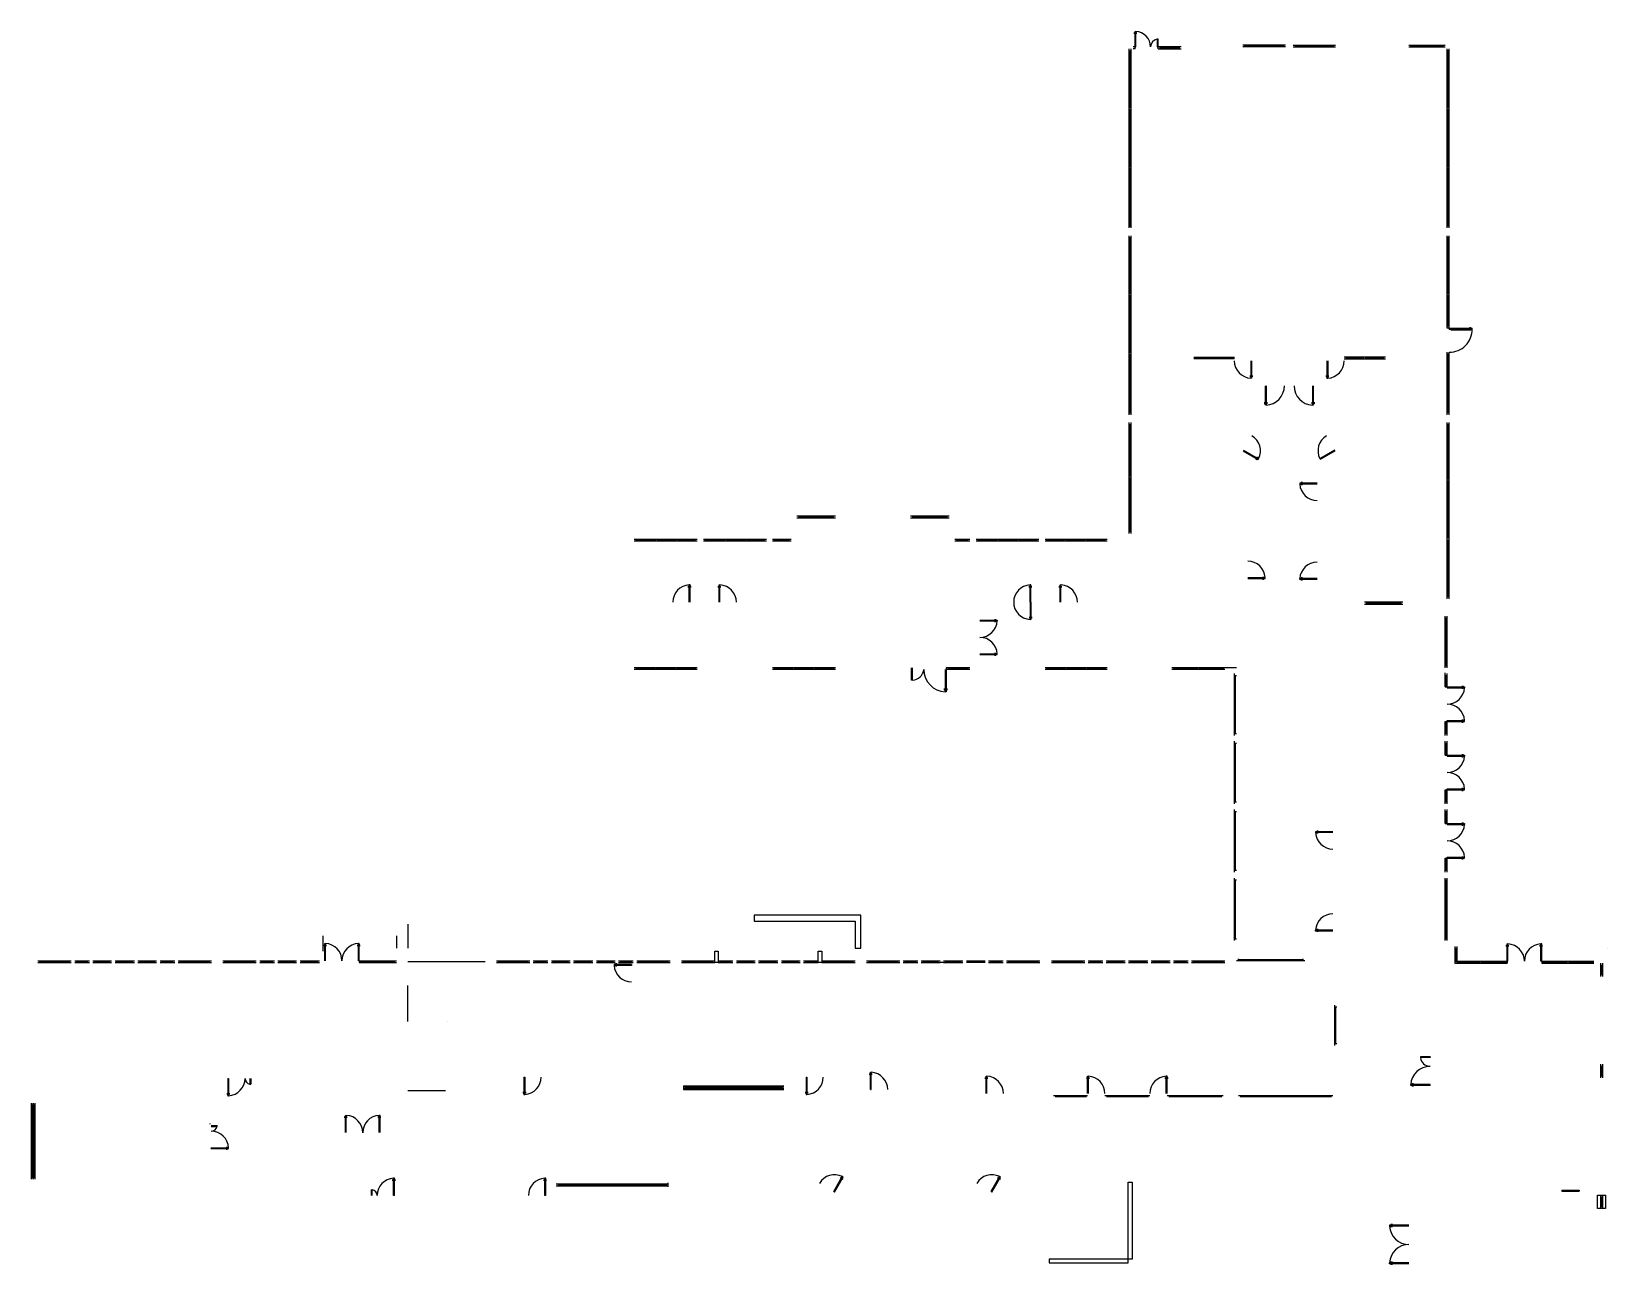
# Model space of a CAD drawing. Header units: millimetres. Extents: x 17501 to 162767, y 66837 to 324015.
# Drawn here: x 55418 to 137203, y 212599 to 276617 of the extents above; entities that cross this region are included whole.
import ezdxf
from ezdxf.lldxf.tags import DXFTag

# ---------------------------------------------------------------- set-up
doc = ezdxf.new("R2010")
doc.units = ezdxf.units.MM
doc.linetypes.add('CONTINUA', pattern=[0])
for name, color, linetype in [('AreaInformatica', 7, 'Continuous'), ('MURI', 7, 'Continuous'), ('serramenti', 4, 'Continuous'), ('Serramenti-Interni', 4, 'Continuous')]:
    doc.layers.add(name, color=color, linetype=linetype)
tags = doc.linetypes.add('NASCOSTA2', pattern=[0.1875, 0.125, -0.0625]).pattern_tags.tags
tags[6:7] = [DXFTag(74, 4), DXFTag(75, 0), DXFTag(340, '0'), DXFTag(46, 0.0), DXFTag(50, 0.0), DXFTag(44, 0.0), DXFTag(45, 0.0)]
tags[4:5] = [DXFTag(74, 4), DXFTag(75, 0), DXFTag(340, '0'), DXFTag(46, 0.0), DXFTag(50, 0.0), DXFTag(44, 0.0), DXFTag(45, 0.0)]

# ---------------------------------------------------------------- blocks, each defined once
blk = doc.blocks.new('porta 150-flat-1')
at = {"layer": 'serramenti', "linetype": 'Continuous', "transparency": 33554687}
blk.add_line((-498, 0), (-498, -50), dxfattribs=at)
at = {"layer": 'serramenti', "transparency": 33554687}
for p, q in [((0, 0), (-498, 0)), ((0, 0), (0, -50)), ((0, -50), (-498, -50)), ((-1000, -1498), (-1000, -1448)), ((0, -1448), (-1000, -1448)), ((0, -1498), (-1000, -1498)), ((-927, -1448), (-927, -1412)), ((-851, -1412), (-927, -1412)), ((-927, -1534), (-927, -1498)), ((-851, -1534), (-927, -1534)), ((0, -1498), (0, -1448))]:
    blk.add_line(p, q, dxfattribs=at)
blk.add_arc((1, -1501), 1002, 90.05524, 177.00716, dxfattribs=at)
at = {"layer": 'serramenti', "linetype": 'Continuous', "transparency": 33554687}
blk.add_arc((0, 0), 498, 185.75952, 269.98626, dxfattribs=at)
blk = doc.blocks.new('porta 90-flat-17')
at = {"layer": 'Serramenti-Interni', "transparency": 33554687}
for p, q in [((0, 0), (-900, 0)), ((-900, 0), (-900, -45)), ((-765, 33), (-834, 33)), ((-834, 33), (-834, 0)), ((0, 0), (0, -45)), ((0, -45), (-900, -45)), ((-834, -45), (-834, -77)), ((-765, -77), (-834, -77))]:
    blk.add_line(p, q, dxfattribs=at)
blk.add_arc((1, 2), 902, 182.99284, 269.94476, dxfattribs=at)

msp = doc.modelspace()

# ---------------------------------------------------------------- hatches: boundary and pattern name
at = {"layer": 'Serramenti-Interni', "transparency": 33554687}
h = msp.add_hatch(color=256, dxfattribs=at)
h.paths.add_polyline_path([(135708, 216410), (135708, 216430), (135668, 216430), (135668, 216410)])
h.paths.add_polyline_path([(135708, 216435), (135708, 216455), (135668, 216455), (135668, 216435)])

# ---------------------------------------------------------------- linework, layer by layer
at = {"layer": 'AreaInformatica'}
for p, q in [((137203, 229028, 3750), (137203, 229028, 3500)), ((74953, 228328), (74953, 228328, 2000)), ((74953, 225223, 2000), (74953, 227090, 2000)), ((74953, 225223), (74953, 225223, 2000)), ((77003, 225223), (77003, 225223, 1992)), ((89253, 221879), (89253, 221679)), ((76903, 221623, -166), (74953, 221623, -166)), ((76903, 221623), (76903, 221623, 4000)), ((88453, 216632), (88453, 216832))]:
    msp.add_line(p, q, dxfattribs=at)
at = {"layer": 'AreaInformatica', "extrusion": (1, 0, 0)}
msp.add_line((74953, 228328, 2000), (78953, 228328, 2000), dxfattribs=at)
at = {"layer": 'MURI'}
for p, q in [((117953, 243586), (117353, 243586)), ((74953, 230272), (74953, 229028)), ((70531, 229672), (70531, 228872)), ((74353, 229672), (74353, 229028)), ((102751, 228274), (102575, 228274))]:
    msp.add_line(p, q, dxfattribs=at)
for points in [[(92918, 230428), (98153, 230428), (98153, 229028), (98453, 229028), (98453, 230728), (92918, 230728)], [(91059, 228872), (91059, 228272), (90883, 228272), (90883, 228872)], [(96423, 228872), (96423, 228272), (96247, 228272), (96247, 228872)], [(112533, 212883), (112333, 212883), (112333, 216882), (112533, 216882), (112533, 212883)], [(112333, 212883), (108233, 212883), (108233, 212683), (112333, 212683), (112333, 212883)]]:
    msp.add_lwpolyline(points, close=True, dxfattribs=at)
msp.add_lwpolyline([(137093, 216204), (137093, 215504), (136693, 215504), (136693, 216204), (137093, 216204)], dxfattribs=at)
at = {"layer": 'serramenti', "transparency": 33554687}
for p, q in [((112659, 276498), (112659, 276559)), ((112659, 276559), (112688, 276559)), ((112687, 275816), (112688, 276617)), ((112688, 276617), (112728, 276617)), ((112727, 275816), (112728, 276617)), ((112728, 276559), (112757, 276559)), ((112757, 276498), (112757, 276559)), ((112687, 275816), (112727, 275816)), ((128987, 261166), (128987, 261216)), ((128987, 261216), (130187, 261216)), ((128987, 261166), (130187, 261166)), ((129070, 261130), (129070, 261166)), ((129070, 261130), (130115, 261130)), ((130038, 261252), (130115, 261252)), ((130115, 261216), (130115, 261252)), ((130115, 261130), (130115, 261166)), ((130187, 261166), (130187, 261216)), ((104635, 246059), (105533, 246058)), ((104635, 246014), (105533, 246014)), ((105399, 246091), (105468, 246091)), ((105399, 245981), (105468, 245981)), ((105468, 246091), (105468, 246059)), ((105468, 246014), (105468, 245981)), ((105533, 246058), (105533, 246014)), ((104635, 244308), (105533, 244309)), ((104635, 244264), (105533, 244264)), ((105399, 244341), (105468, 244341)), ((105399, 244231), (105468, 244231)), ((105468, 244309), (105468, 244341)), ((105468, 244231), (105468, 244264)), ((105533, 244264), (105533, 244309)), ((102828, 243486), (102828, 242329)), ((102885, 243486), (102885, 242329)), ((102786, 242502), (102786, 242414)), ((102828, 242414), (102786, 242414)), ((102885, 242329), (102828, 242329)), ((102927, 242414), (102885, 242414)), ((102927, 242502), (102927, 242414)), ((128887, 242591), (128887, 242546)), ((128887, 242591), (129785, 242591)), ((128887, 242546), (129785, 242546)), ((129651, 242623), (129720, 242623)), ((129651, 242514), (129720, 242514)), ((129720, 242623), (129720, 242591)), ((129720, 242546), (129720, 242514)), ((129785, 242591), (129785, 242546)), ((128887, 240796), (128887, 240841)), ((128887, 240841), (129785, 240841)), ((128887, 240796), (129785, 240796)), ((129651, 240873), (129720, 240873)), ((129651, 240764), (129720, 240764)), ((129720, 240841), (129720, 240873)), ((129720, 240764), (129720, 240796)), ((129785, 240796), (129785, 240841)), ((128887, 239041), (128887, 238996)), ((128887, 239041), (129785, 239041)), ((128887, 238996), (129785, 238996)), ((129651, 239073), (129720, 239073)), ((129651, 238964), (129720, 238964)), ((129720, 239073), (129720, 239041)), ((129720, 238996), (129720, 238964)), ((129785, 239041), (129785, 238996)), ((128887, 237246), (128887, 237291)), ((128887, 237291), (129785, 237291)), ((128887, 237246), (129785, 237246)), ((129651, 237323), (129720, 237323)), ((129651, 237214), (129720, 237214)), ((129720, 237291), (129720, 237323)), ((129720, 237214), (129720, 237246)), ((129785, 237246), (129785, 237291)), ((128887, 235491), (128887, 235446)), ((128887, 235491), (129785, 235491)), ((128887, 235446), (129785, 235446)), ((129651, 235523), (129720, 235523)), ((129651, 235414), (129720, 235414)), ((129720, 235523), (129720, 235491)), ((129720, 235446), (129720, 235414)), ((129785, 235491), (129785, 235446)), ((128887, 233696), (128887, 233741)), ((128887, 233741), (129785, 233741)), ((128887, 233696), (129785, 233696)), ((129651, 233773), (129720, 233773)), ((129651, 233664), (129720, 233664)), ((129720, 233741), (129720, 233773)), ((129720, 233664), (129720, 233696)), ((129785, 233696), (129785, 233741)), ((70599, 229135), (70599, 229204)), ((70599, 229204), (70631, 229204)), ((70631, 228372), (70631, 229270)), ((70631, 229270), (70676, 229269)), ((70676, 228372), (70676, 229269)), ((70676, 229204), (70708, 229204)), ((70708, 229135), (70708, 229204)), ((72349, 229135), (72349, 229204)), ((72381, 229204), (72349, 229204)), ((72426, 229270), (72381, 229269)), ((72381, 228372), (72381, 229269)), ((72426, 228372), (72426, 229270)), ((72458, 229204), (72426, 229204)), ((72459, 229135), (72458, 229204)), ((131993, 228349), (131993, 228249)), ((131993, 228349), (132037, 228349)), ((133788, 228349), (133743, 228349))]:
    msp.add_line(p, q, dxfattribs=at)
at = {"layer": 'serramenti', "linetype": 'Continuous', "transparency": 33554687}
for p, q in [((112387, 266416), (112387, 275716)), ((112387, 275616), (112487, 275616)), ((112437, 272666), (112437, 275616)), ((112487, 266416), (112487, 275716)), ((112687, 275816), (112587, 275816)), ((112687, 275716), (112587, 275716)), ((112687, 275716), (112687, 275816)), ((115087, 275816), (113887, 275816)), ((113887, 275716), (113887, 275816)), ((113887, 275716), (115087, 275716)), ((113987, 275716), (113987, 275816)), ((113987, 275766), (114987, 275766)), ((114987, 275716), (114987, 275816)), ((120487, 275916), (118287, 275916)), ((120487, 275816), (118287, 275816)), ((118387, 275816), (118387, 275916)), ((120387, 275866), (118387, 275866)), ((120387, 275916), (120387, 275816)), ((120887, 275916), (123087, 275916)), ((120887, 275816), (123087, 275816)), ((120987, 275916), (120987, 275816)), ((120987, 275866), (122987, 275866)), ((122987, 275816), (122987, 275916)), ((126887, 275916), (128787, 275916)), ((126887, 275816), (128787, 275816)), ((126987, 275916), (126987, 275816)), ((126987, 275866), (128687, 275866)), ((128687, 275816), (128687, 275916)), ((128887, 266416), (128887, 275716)), ((128987, 275616), (128887, 275616)), ((128937, 272666), (128937, 275616)), ((128987, 266416), (128987, 275716)), ((112387, 272666), (112487, 272666)), ((112387, 272566), (112487, 272566)), ((112437, 269616), (112437, 272566)), ((128987, 272666), (128887, 272666)), ((128987, 272566), (128887, 272566)), ((128937, 269616), (128937, 272566)), ((112387, 269616), (112487, 269616)), ((112387, 269516), (112487, 269516)), ((112437, 266516), (112437, 269516)), ((128987, 269616), (128887, 269616)), ((128987, 269516), (128887, 269516)), ((128937, 266516), (128937, 269516)), ((112387, 266516), (112487, 266516)), ((112387, 256716), (112387, 266016)), ((112387, 265916), (112487, 265916)), ((112437, 263016), (112437, 265916)), ((112487, 256716), (112487, 266016)), ((128987, 266516), (128887, 266516)), ((128887, 261216), (128887, 266016)), ((128987, 265916), (128887, 265916)), ((128937, 263016), (128937, 265916)), ((128987, 261166), (128987, 266016)), ((112387, 263016), (112487, 263016)), ((112387, 262916), (112487, 262916)), ((112437, 259966), (112437, 262916)), ((128987, 263016), (128887, 263016)), ((128987, 262916), (128887, 262916)), ((128937, 261316), (128937, 262916)), ((128987, 261316), (128887, 261316)), ((128987, 261216), (128887, 261216)), ((112387, 259966), (112487, 259966)), ((112387, 259866), (112487, 259866)), ((112437, 256816), (112437, 259866)), ((115737, 259716), (117837, 259716)), ((117837, 259616), (115737, 259616)), ((115837, 259716), (115837, 259616)), ((116737, 259666), (115837, 259666)), ((116737, 259616), (116737, 259716)), ((116837, 259616), (116837, 259716)), ((117737, 259666), (116837, 259666)), ((117737, 259616), (117737, 259716)), ((117837, 259616), (117837, 259716)), ((123537, 259616), (125687, 259616)), ((123637, 259616), (123637, 259716)), ((123637, 259666), (124537, 259666)), ((124537, 259616), (124537, 259716)), ((124637, 259616), (124637, 259716)), ((124637, 259666), (125587, 259666)), ((125587, 259716), (125587, 259616)), ((128887, 256716), (128887, 259966)), ((128987, 259866), (128887, 259866)), ((128937, 256816), (128937, 259866)), ((128987, 256716), (128987, 259966)), ((112387, 256816), (112487, 256816)), ((128987, 256816), (128887, 256816)), ((112387, 250550), (112387, 256316)), ((112387, 256216), (112487, 256216)), ((112437, 253543), (112437, 256216)), ((112487, 250550), (112487, 256316)), ((128887, 247166), (128887, 256316)), ((128987, 256216), (128887, 256216)), ((128937, 253366), (128937, 256216)), ((128987, 247166), (128987, 256316)), ((112387, 253543), (112487, 253543)), ((112387, 253443), (112487, 253443)), ((112437, 250650), (112437, 253443)), ((128987, 253366), (128887, 253366)), ((128987, 253266), (128887, 253266)), ((128937, 250316), (128937, 253266)), ((97135, 251450), (95135, 251450)), ((97135, 251350), (95135, 251350)), ((95235, 251450), (95235, 251350)), ((97035, 251400), (95235, 251400)), ((97035, 251350), (97035, 251450)), ((103035, 251450), (101035, 251450)), ((103035, 251350), (101035, 251350)), ((101135, 251450), (101135, 251350)), ((102935, 251400), (101135, 251400)), ((102935, 251350), (102935, 251450)), ((112387, 250650), (112487, 250650)), ((89965, 250250), (86695, 250250)), ((89965, 250150), (86695, 250150)), ((86795, 250150), (86795, 250250)), ((87797, 250200), (86795, 250200)), ((87797, 250150), (87797, 250250)), ((87897, 250150), (87897, 250250)), ((88873, 250200), (87897, 250200)), ((88873, 250150), (88873, 250250)), ((88973, 250150), (88973, 250250)), ((89865, 250200), (88973, 250200)), ((89865, 250150), (89865, 250250)), ((93555, 250250), (90285, 250250)), ((93555, 250150), (90285, 250150)), ((90385, 250150), (90385, 250250)), ((91387, 250200), (90385, 250200)), ((91387, 250150), (91387, 250250)), ((91487, 250150), (91487, 250250)), ((92463, 250200), (91487, 250200)), ((92463, 250150), (92463, 250250)), ((92563, 250150), (92563, 250250)), ((93455, 250200), (92563, 250200)), ((93455, 250150), (93455, 250250)), ((94835, 250250), (93865, 250250)), ((94835, 250150), (93865, 250150)), ((93965, 250150), (93965, 250250)), ((94735, 250200), (93965, 250200)), ((94735, 250150), (94735, 250250)), ((104113, 250250), (103335, 250250)), ((104113, 250150), (103335, 250150)), ((103435, 250150), (103435, 250250)), ((104013, 250200), (103435, 250200)), ((104013, 250150), (104013, 250250)), ((107693, 250250), (104433, 250250)), ((107693, 250150), (104433, 250150)), ((104533, 250150), (104533, 250250)), ((105534, 250200), (104533, 250200)), ((105534, 250150), (105534, 250250)), ((105634, 250150), (105634, 250250)), ((106611, 250200), (105634, 250200)), ((106611, 250150), (106611, 250250)), ((106711, 250150), (106711, 250250)), ((107603, 250200), (106711, 250200)), ((107603, 250150), (107603, 250250)), ((111243, 250250), (108013, 250250)), ((111243, 250150), (108013, 250150)), ((108113, 250150), (108113, 250250)), ((109003, 250200), (108113, 250200)), ((109003, 250150), (109003, 250250)), ((109103, 250150), (109103, 250250)), ((110079, 250200), (109103, 250200)), ((110079, 250150), (110079, 250250)), ((110179, 250150), (110179, 250250)), ((111143, 250200), (110179, 250200)), ((111143, 250150), (111143, 250250)), ((128937, 247266), (128937, 250216)), ((128987, 247266), (128887, 247266)), ((124587, 246886), (126587, 246886)), ((124687, 246986), (124687, 246886)), ((124687, 246936), (126487, 246936)), ((126487, 246986), (126487, 246886)), ((128787, 243586), (128787, 246266)), ((128887, 243586), (128887, 246266)), ((128787, 246166), (128887, 246166)), ((128837, 243686), (128837, 246166)), ((89965, 243586), (86695, 243586)), ((89965, 243486), (86695, 243486)), ((86795, 243586), (86795, 243486)), ((87722, 243536), (86795, 243536)), ((87722, 243586), (87722, 243486)), ((87822, 243586), (87822, 243486)), ((88799, 243536), (87822, 243536)), ((88799, 243586), (88799, 243486)), ((88899, 243586), (88899, 243486)), ((89865, 243536), (88899, 243536)), ((89865, 243586), (89865, 243486)), ((97135, 243586), (93865, 243586)), ((97135, 243486), (93865, 243486)), ((93965, 243586), (93965, 243486)), ((94892, 243536), (93965, 243536)), ((94892, 243586), (94892, 243486)), ((94992, 243586), (94992, 243486)), ((95969, 243536), (94992, 243536)), ((95969, 243586), (95969, 243486)), ((96069, 243586), (96069, 243486)), ((97035, 243536), (96069, 243536)), ((97035, 243586), (97035, 243486)), ((104113, 243586), (102885, 243586)), ((102885, 243586), (102885, 243486)), ((104113, 243486), (102885, 243486)), ((102985, 243586), (102985, 243486)), ((104013, 243536), (102985, 243536)), ((104013, 243586), (104013, 243486)), ((111243, 243586), (108013, 243586)), ((111243, 243486), (108013, 243486)), ((108113, 243586), (108113, 243486)), ((109040, 243536), (108113, 243536)), ((109040, 243586), (109040, 243486)), ((109140, 243586), (109140, 243486)), ((110116, 243536), (109140, 243536)), ((110116, 243586), (110116, 243486)), ((110216, 243586), (110216, 243486)), ((111143, 243536), (110216, 243536)), ((111143, 243586), (111143, 243486)), ((117353, 243486), (114603, 243486)), ((114703, 243586), (114703, 243486)), ((115930, 243536), (114703, 243536)), ((115930, 243586), (115930, 243486)), ((116030, 243586), (116030, 243486)), ((117253, 243536), (116030, 243536)), ((117253, 243586), (117253, 243486)), ((117853, 240066), (117853, 243286)), ((117853, 243186), (117953, 243186)), ((117903, 240166), (117903, 243186)), ((128787, 243686), (128887, 243686)), ((128787, 242591), (128787, 243316)), ((128787, 243186), (128887, 243186)), ((128837, 242591), (128837, 243186)), ((128887, 242591), (128887, 243286)), ((128787, 242591), (128887, 242591)), ((128787, 240066), (128787, 240791)), ((128787, 240791), (128887, 240791)), ((128837, 240166), (128837, 240791)), ((128887, 240066), (128887, 240791)), ((117853, 240166), (117953, 240166)), ((117853, 236516), (117853, 239766)), ((117853, 239666), (117953, 239666)), ((117903, 236616), (117903, 239666)), ((128787, 240166), (128887, 240166)), ((128787, 239041), (128787, 239766)), ((128787, 239666), (128887, 239666)), ((128837, 239041), (128837, 239666)), ((128887, 239041), (128887, 239766)), ((128787, 239041), (128887, 239041)), ((128787, 236516), (128787, 237241)), ((128787, 237241), (128887, 237241)), ((128837, 236616), (128837, 237241)), ((128887, 236516), (128887, 237241)), ((117853, 236616), (117953, 236616)), ((128787, 236616), (128887, 236616)), ((117853, 232966), (117853, 236216)), ((117853, 236116), (117953, 236116)), ((117903, 233066), (117903, 236116)), ((128787, 235491), (128787, 236216)), ((128787, 236116), (128887, 236116)), ((128837, 235491), (128837, 236116)), ((128887, 235491), (128887, 236216)), ((128787, 235491), (128887, 235491)), ((128787, 233691), (128887, 233691)), ((128787, 232966), (128787, 233691)), ((128837, 233066), (128837, 233691)), ((128887, 232966), (128887, 233691)), ((117853, 233066), (117953, 233066)), ((117853, 229416), (117853, 232666)), ((117853, 232566), (117953, 232566)), ((117903, 229516), (117903, 232566)), ((128787, 233066), (128887, 233066)), ((128787, 229416), (128787, 232666)), ((128787, 232566), (128887, 232566)), ((128837, 229516), (128837, 232566)), ((128887, 229416), (128887, 232666)), ((117853, 229516), (117953, 229516)), ((128787, 229516), (128887, 229516)), ((129287, 229016), (129387, 229016)), ((55753, 228372), (57483, 228372)), ((55753, 228272), (57483, 228272)), ((55853, 228272), (55853, 228372)), ((55853, 228322), (57383, 228322)), ((57383, 228272), (57383, 228372)), ((57659, 228372), (58419, 228372)), ((57659, 228272), (58419, 228272)), ((57759, 228272), (57759, 228372)), ((57759, 228322), (58319, 228322)), ((58319, 228272), (58319, 228372)), ((58595, 228372), (59575, 228372)), ((58595, 228272), (59575, 228272)), ((58695, 228272), (58695, 228372)), ((58695, 228322), (59475, 228322)), ((59475, 228272), (59475, 228372)), ((59751, 228372), (60755, 228372)), ((59751, 228272), (60755, 228272)), ((59851, 228272), (59851, 228372)), ((59851, 228322), (60655, 228322)), ((60655, 228272), (60655, 228372)), ((60931, 228372), (61911, 228372)), ((60931, 228272), (61911, 228272)), ((61031, 228272), (61031, 228372)), ((61031, 228322), (61811, 228322)), ((61811, 228272), (61811, 228372)), ((62087, 228372), (62847, 228372)), ((62087, 228272), (62847, 228272)), ((62187, 228272), (62187, 228372)), ((62187, 228322), (62747, 228322)), ((62747, 228272), (62747, 228372)), ((63023, 228372), (64753, 228372)), ((63023, 228272), (64753, 228272)), ((63123, 228272), (63123, 228372)), ((63123, 228322), (64653, 228322)), ((64653, 228272), (64653, 228372)), ((65353, 228372), (67083, 228372)), ((65353, 228272), (67083, 228272)), ((65453, 228272), (65453, 228372)), ((65453, 228322), (66983, 228322)), ((66983, 228272), (66983, 228372)), ((67259, 228372), (68019, 228372)), ((67259, 228272), (68019, 228272)), ((67359, 228272), (67359, 228372)), ((67359, 228322), (67919, 228322)), ((67919, 228272), (67919, 228372)), ((68195, 228372), (69175, 228372)), ((68195, 228272), (69175, 228272)), ((68295, 228272), (68295, 228372)), ((68295, 228322), (69075, 228322)), ((69075, 228272), (69075, 228372)), ((69351, 228372), (70355, 228372)), ((69351, 228272), (70355, 228272)), ((69451, 228272), (69451, 228372)), ((69451, 228322), (70255, 228322)), ((70255, 228272), (70255, 228372)), ((72426, 228372), (74353, 228372)), ((72426, 228372), (72426, 228272)), ((72426, 228322), (74253, 228322)), ((72426, 228272), (74353, 228272)), ((74253, 228272), (74253, 228372)), ((79553, 228372), (81283, 228372)), ((79553, 228272), (81283, 228272)), ((79653, 228272), (79653, 228372)), ((79653, 228322), (81183, 228322)), ((81183, 228272), (81183, 228372)), ((81459, 228372), (82219, 228372)), ((81459, 228272), (82219, 228272)), ((81559, 228272), (81559, 228372)), ((81559, 228322), (82119, 228322)), ((82119, 228272), (82119, 228372)), ((82395, 228372), (83375, 228372)), ((82395, 228272), (83375, 228272)), ((82495, 228272), (82495, 228372)), ((82495, 228322), (83275, 228322)), ((83275, 228272), (83275, 228372)), ((83551, 228372), (84555, 228372)), ((83551, 228272), (84555, 228272)), ((83651, 228272), (83651, 228372)), ((83651, 228322), (84455, 228322)), ((84455, 228272), (84455, 228372)), ((84731, 228372), (85711, 228372)), ((84731, 228272), (85711, 228272)), ((84831, 228272), (84831, 228372)), ((84831, 228322), (85611, 228322)), ((85611, 228272), (85611, 228372)), ((85887, 228372), (86647, 228372)), ((85887, 228272), (86647, 228272)), ((85987, 228272), (85987, 228372)), ((85987, 228322), (86547, 228322)), ((86547, 228272), (86547, 228372)), ((86823, 228372), (88553, 228372)), ((86823, 228272), (88553, 228272)), ((86923, 228272), (86923, 228372)), ((86923, 228322), (88453, 228322)), ((88453, 228272), (88453, 228372)), ((89153, 228372), (90883, 228372)), ((89153, 228272), (90883, 228272)), ((89253, 228272), (89253, 228372)), ((89253, 228322), (90783, 228322)), ((90783, 228272), (90783, 228372)), ((91059, 228372), (91819, 228372)), ((91059, 228272), (91819, 228272)), ((91159, 228272), (91159, 228372)), ((91159, 228322), (91719, 228322)), ((91719, 228272), (91719, 228372)), ((91995, 228372), (92975, 228372)), ((91995, 228272), (92975, 228272)), ((92095, 228272), (92095, 228372)), ((92095, 228322), (92875, 228322)), ((92875, 228272), (92875, 228372)), ((93151, 228372), (94155, 228372)), ((93151, 228272), (94155, 228272)), ((93251, 228272), (93251, 228372)), ((93251, 228322), (94055, 228322)), ((94055, 228272), (94055, 228372)), ((94331, 228372), (95311, 228372)), ((94331, 228272), (95311, 228272)), ((94431, 228272), (94431, 228372)), ((94431, 228322), (95211, 228322)), ((95211, 228272), (95211, 228372)), ((95487, 228372), (96247, 228372)), ((95487, 228272), (96247, 228272)), ((95587, 228272), (95587, 228372)), ((95587, 228322), (96147, 228322)), ((96147, 228272), (96147, 228372)), ((96423, 228372), (98153, 228372)), ((96423, 228272), (98153, 228272)), ((96523, 228272), (96523, 228372)), ((96523, 228322), (98053, 228322)), ((98053, 228272), (98053, 228372)), ((98753, 228372), (100483, 228372)), ((98753, 228272), (100483, 228272)), ((98853, 228322), (100383, 228322)), ((100383, 228272), (100383, 228372)), ((100659, 228372), (101419, 228372)), ((100659, 228272), (101419, 228272)), ((100759, 228272), (100759, 228372)), ((100759, 228322), (101319, 228322)), ((101319, 228272), (101319, 228372)), ((101595, 228372), (102575, 228372)), ((101595, 228272), (102575, 228272)), ((101695, 228272), (101695, 228372)), ((101695, 228322), (102475, 228322)), ((102475, 228272), (102475, 228372)), ((102751, 228372), (103755, 228372)), ((102851, 228272), (102851, 228372)), ((102851, 228322), (103655, 228322)), ((103655, 228272), (103655, 228372)), ((103931, 228372), (104911, 228372)), ((104031, 228272), (104031, 228372)), ((104031, 228322), (104811, 228322)), ((104811, 228272), (104811, 228372)), ((105087, 228372), (105847, 228372)), ((105087, 228272), (105847, 228272)), ((105187, 228272), (105187, 228372)), ((105187, 228322), (105747, 228322)), ((105747, 228272), (105747, 228372)), ((106023, 228372), (107753, 228372)), ((106023, 228272), (107753, 228272)), ((106123, 228272), (106123, 228372)), ((106123, 228322), (107653, 228322)), ((107653, 228272), (107653, 228372)), ((108353, 228372), (110083, 228372)), ((108353, 228272), (110083, 228272)), ((108453, 228272), (108453, 228372)), ((108453, 228322), (109983, 228322)), ((109983, 228272), (109983, 228372)), ((110259, 228372), (111019, 228372)), ((110259, 228272), (111019, 228272)), ((110359, 228272), (110359, 228372)), ((110359, 228322), (110919, 228322)), ((110919, 228272), (110919, 228372)), ((111195, 228372), (112175, 228372)), ((111195, 228272), (112175, 228272)), ((111295, 228272), (111295, 228372)), ((111295, 228322), (112075, 228322)), ((112075, 228272), (112075, 228372)), ((112351, 228372), (113355, 228372)), ((112351, 228272), (113355, 228272)), ((112451, 228272), (112451, 228372)), ((112451, 228322), (113255, 228322)), ((113255, 228272), (113255, 228372)), ((113531, 228372), (114511, 228372)), ((113531, 228272), (114511, 228272)), ((113631, 228272), (113631, 228372)), ((113631, 228322), (114411, 228322)), ((114411, 228272), (114411, 228372)), ((114687, 228372), (115447, 228372)), ((114687, 228272), (115447, 228272)), ((114787, 228272), (114787, 228372)), ((114787, 228322), (115347, 228322)), ((115347, 228272), (115347, 228372)), ((115623, 228372), (117353, 228372)), ((115623, 228272), (117353, 228272)), ((115723, 228272), (115723, 228372)), ((115723, 228322), (117253, 228322)), ((117253, 228272), (117253, 228372)), ((121503, 228372), (117953, 228372)), ((118053, 228372), (118053, 228472)), ((121403, 228422), (118053, 228422)), ((121403, 228372), (121403, 228472)), ((136843, 228249), (136843, 227549)), ((136943, 228249), (136943, 227549)), ((136843, 228149), (136943, 228149)), ((136843, 227649), (136943, 227649)), ((136893, 228149), (136893, 227649)), ((123053, 223973), (123053, 226072)), ((123053, 225972), (123153, 225972)), ((123103, 224073), (123103, 225972)), ((123053, 224073), (123153, 224073)), ((136843, 222999), (136843, 222299)), ((136843, 222899), (136943, 222899)), ((136893, 222899), (136893, 222399)), ((136943, 222999), (136943, 222299)), ((89253, 221879), (94468, 221879)), ((89253, 221829), (94468, 221829)), ((89253, 221729), (94468, 221729)), ((89253, 221679), (94468, 221679)), ((89353, 221829), (89353, 221729)), ((89353, 221779), (94368, 221779)), ((94368, 221829), (94368, 221729)), ((136843, 222399), (136943, 222399)), ((55418, 217033), (55418, 220983)), ((55418, 220883), (55610, 220883)), ((55468, 217133), (55468, 220883)), ((55510, 217033), (55510, 220983)), ((55518, 217033), (55518, 220983)), ((55560, 217133), (55560, 220883)), ((55610, 217033), (55610, 220983)), ((108453, 221379), (110225, 221379)), ((108553, 221379), (108553, 221279)), ((108553, 221329), (110125, 221329)), ((110125, 221379), (110125, 221279)), ((111125, 221379), (113451, 221379)), ((111225, 221379), (111225, 221279)), ((111225, 221329), (113351, 221329)), ((113351, 221379), (113351, 221279)), ((114351, 221379), (117253, 221379)), ((114451, 221379), (114451, 221279)), ((114451, 221329), (117153, 221329)), ((117153, 221379), (117153, 221279)), ((118053, 221379), (122953, 221379)), ((118153, 221379), (118153, 221279)), ((118153, 221329), (122853, 221329)), ((122853, 221379), (122853, 221279)), ((55418, 217133), (55610, 217133)), ((82653, 216782), (88453, 216782)), ((82753, 216782), (82753, 216682)), ((82753, 216732), (88353, 216732)), ((88353, 216782), (88353, 216682)), ((82653, 216682), (88453, 216682)), ((136843, 216204), (136843, 215504)), ((136843, 216104), (136943, 216104)), ((136893, 216104), (136893, 215604)), ((136943, 216204), (136943, 215504)), ((136843, 215604), (136943, 215604))]:
    msp.add_line(p, q, dxfattribs=at)
at = {"layer": 'serramenti', "linetype": 'CONTINUA', "transparency": 33554687}
for p, q in [((113887, 276216), (113837, 276216)), ((113837, 276216), (113837, 275816)), ((113837, 275816), (113887, 275816)), ((113887, 275816), (113887, 276216)), ((101090, 242936), (101090, 243586)), ((101140, 242936), (101090, 242936)), ((101140, 242936), (101140, 243586)), ((129287, 229116), (129287, 228249)), ((129337, 229016), (129337, 228349)), ((129387, 229116), (129387, 228249)), ((129287, 228349), (131993, 228349)), ((129287, 228249), (131993, 228249)), ((129387, 228299), (130590, 228299)), ((130590, 228249), (130590, 228349)), ((130690, 228249), (130690, 228349)), ((130690, 228299), (131993, 228299)), ((133788, 228349), (136493, 228349)), ((133788, 228349), (133788, 228249)), ((133788, 228299), (135090, 228299)), ((133788, 228249), (136493, 228249)), ((135090, 228349), (135090, 228249)), ((135190, 228349), (135190, 228249)), ((135190, 228299), (136493, 228299))]:
    msp.add_line(p, q, dxfattribs=at)
at = {"layer": 'serramenti'}
for p, q in [((125687, 259716), (123537, 259716)), ((126587, 246986), (124587, 246986)), ((117353, 243586), (114603, 243586)), ((102751, 228272), (103755, 228272)), ((104911, 228272), (103931, 228272))]:
    msp.add_line(p, q, dxfattribs=at)
at = {"layer": 'serramenti', "transparency": 33554687}
for centre, radius, start, end in [((112686, 275815), 803, 0.0321, 86.98402), ((128997, 261156), 1190, 269.52276, 0.47724), ((104635, 246061), 900, 270.0321, 356.98402), ((104635, 244261), 900, 3.01598, 89.9679), ((102888, 243487), 1160, 180.05524, 267.00716), ((128887, 242593), 900, 270.0321, 356.98402), ((128887, 240794), 900, 3.01598, 89.9679), ((128887, 239043), 900, 270.0321, 356.98402), ((128887, 237244), 900, 3.01598, 89.9679), ((128887, 235493), 900, 270.0321, 356.98402), ((128887, 233694), 900, 3.01598, 89.9679), ((70629, 228371), 900, 0.0321, 86.98402), ((72428, 228371), 900, 93.01598, 179.9679)]:
    msp.add_arc(centre, radius, start, end, dxfattribs=at)
at = {"layer": 'serramenti', "linetype": 'CONTINUA', "transparency": 33554687}
for centre, radius, start, end in [((113887, 275816), 399, 97.2009, 180.03687), ((101090, 243586), 650, 274.41173, 351.15012)]:
    msp.add_arc(centre, radius, start, end, dxfattribs=at)
at = {"layer": 'Serramenti-Interni', "transparency": 33554687}
for p, q in [((118692, 259516), (118692, 258616)), ((118737, 259516), (118737, 258616)), ((122637, 259516), (122637, 258616)), ((122682, 259516), (122682, 258616)), ((118660, 258751), (118660, 258682)), ((118692, 258682), (118660, 258682)), ((118737, 258616), (118692, 258616)), ((118770, 258682), (118737, 258682)), ((118770, 258751), (118770, 258682)), ((122605, 258751), (122605, 258682)), ((122605, 258682), (122637, 258682)), ((122637, 258616), (122682, 258616)), ((122682, 258682), (122715, 258682)), ((122715, 258751), (122715, 258682)), ((119437, 258216), (119437, 257216)), ((119487, 258216), (119487, 257216)), ((121887, 258216), (121887, 257216)), ((121937, 258216), (121937, 257216)), ((119401, 257366), (119401, 257289)), ((119401, 257289), (119437, 257289)), ((119487, 257289), (119523, 257289)), ((119523, 257366), (119523, 257289)), ((121852, 257366), (121852, 257289)), ((121887, 257289), (121852, 257289)), ((121937, 257216), (121887, 257216)), ((121974, 257289), (121937, 257289)), ((121974, 257366), (121974, 257289)), ((118297, 254845), (119074, 254393)), ((118319, 254884), (119097, 254431)), ((118942, 254432), (119001, 254397)), ((118997, 254527), (119057, 254492)), ((119001, 254397), (119018, 254426)), ((119040, 254464), (119057, 254492)), ((119074, 254393), (119097, 254431)), ((123056, 254884), (122278, 254431)), ((123078, 254845), (122300, 254393)), ((121237, 253165), (121237, 253120)), ((122137, 253165), (121237, 253165)), ((122137, 253120), (121237, 253120)), ((121303, 253197), (121303, 253165)), ((121372, 253197), (121303, 253197)), ((121303, 253120), (121303, 253087)), ((121372, 253087), (121303, 253087)), ((89518, 247750), (89518, 247818)), ((89550, 247818), (89518, 247818)), ((89550, 246986), (89550, 247884)), ((89595, 247884), (89550, 247884)), ((89595, 246986), (89595, 247884)), ((89628, 247819), (89595, 247818)), ((89628, 247750), (89628, 247819)), ((91066, 247749), (91066, 247818)), ((91066, 247818), (91098, 247818)), ((91098, 246986), (91098, 247883)), ((91098, 247883), (91143, 247883)), ((91143, 246986), (91143, 247883)), ((91143, 247818), (91175, 247818)), ((91175, 247749), (91175, 247818)), ((107208, 247750), (107208, 247818)), ((107240, 247818), (107208, 247818)), ((107240, 246986), (107240, 247884)), ((107285, 247884), (107240, 247884)), ((107285, 246986), (107285, 247884)), ((107318, 247819), (107285, 247818)), ((107318, 247750), (107318, 247819)), ((108766, 247749), (108766, 247818)), ((108766, 247818), (108798, 247818)), ((108798, 246986), (108798, 247883)), ((108798, 247883), (108843, 247883)), ((108843, 246986), (108843, 247883)), ((108843, 247818), (108875, 247818)), ((108875, 247749), (108875, 247818)), ((118537, 248261), (119437, 248261)), ((118537, 248216), (119437, 248216)), ((119303, 248294), (119372, 248294)), ((119303, 248184), (119372, 248184)), ((119372, 248261), (119372, 248294)), ((119372, 248184), (119372, 248216)), ((119437, 248216), (119437, 248261)), ((122137, 248211), (121237, 248211)), ((121237, 248166), (121237, 248211)), ((122137, 248166), (121237, 248166)), ((121303, 248211), (121303, 248244)), ((121372, 248244), (121303, 248244)), ((121303, 248134), (121303, 248166)), ((121372, 248134), (121303, 248134)), ((122953, 235066), (122055, 235066)), ((122055, 235066), (122055, 235021)), ((122953, 235021), (122055, 235021)), ((122189, 235098), (122121, 235098)), ((122121, 235098), (122121, 235066)), ((122121, 235021), (122121, 234989)), ((122190, 234989), (122121, 234989)), ((122953, 229958), (122055, 229958)), ((122055, 229913), (122055, 229958)), ((122953, 229913), (122055, 229913)), ((122190, 229990), (122121, 229990)), ((122121, 229958), (122121, 229990)), ((122121, 229881), (122121, 229913)), ((122189, 229881), (122121, 229881)), ((131960, 229113), (131960, 229182)), ((131960, 229182), (131993, 229182)), ((131993, 228349), (131993, 229247)), ((131993, 229247), (132038, 229247)), ((132037, 228349), (132038, 229247)), ((132038, 229182), (132070, 229182)), ((132070, 229113), (132070, 229182)), ((133710, 229113), (133710, 229182)), ((133743, 229182), (133710, 229182)), ((133743, 228349), (133743, 229247)), ((133788, 229247), (133743, 229247)), ((133788, 228349), (133788, 229247)), ((133820, 229182), (133788, 229182)), ((133820, 229113), (133820, 229182)), ((98921, 222443), (98921, 222512)), ((98921, 222512), (98953, 222512)), ((98953, 221679), (98953, 222577)), ((98953, 222577), (98998, 222577)), ((98998, 221679), (98998, 222577)), ((98998, 222512), (99030, 222512)), ((99030, 222443), (99030, 222512)), ((65599, 222262), (65644, 222262)), ((65599, 222262), (65600, 221364)), ((65644, 222262), (65645, 221364)), ((66752, 222263), (66752, 221963)), ((66752, 221963), (66797, 221963)), ((66797, 222263), (66797, 221963)), ((80971, 222330), (81016, 222330)), ((80971, 222330), (80972, 221432)), ((81016, 222330), (81017, 221432)), ((95611, 222329), (95612, 221432)), ((95611, 222329), (95656, 222329)), ((95656, 222329), (95657, 221432)), ((98953, 221679), (98998, 221679)), ((104921, 222243), (104921, 222312)), ((104921, 222312), (104953, 222312)), ((104953, 221480), (104953, 222377)), ((104953, 222377), (104998, 222377)), ((104998, 221480), (104998, 222377)), ((104998, 222312), (105030, 222312)), ((105030, 222243), (105030, 222312)), ((110193, 222243), (110193, 222312)), ((110193, 222312), (110225, 222312)), ((110225, 221479), (110225, 222377)), ((110225, 222377), (110270, 222377)), ((110270, 221479), (110270, 222377)), ((110270, 222312), (110302, 222312)), ((110302, 222243), (110302, 222312)), ((114274, 222243), (114274, 222312)), ((114306, 222312), (114274, 222312)), ((114306, 221479), (114306, 222377)), ((114351, 222377), (114306, 222377)), ((114351, 221479), (114351, 222377)), ((114383, 222312), (114351, 222312)), ((114383, 222243), (114383, 222312)), ((65567, 221498), (65567, 221429)), ((65567, 221429), (65600, 221429)), ((65600, 221364), (65645, 221364)), ((65645, 221430), (65677, 221430)), ((65677, 221498), (65677, 221430)), ((80939, 221566), (80939, 221497)), ((80939, 221497), (80972, 221497)), ((80972, 221432), (81017, 221432)), ((81016, 221497), (81049, 221497)), ((81049, 221566), (81049, 221497)), ((95579, 221566), (95579, 221497)), ((95579, 221497), (95612, 221497)), ((95612, 221432), (95657, 221432)), ((95657, 221497), (95689, 221497)), ((95689, 221566), (95689, 221497)), ((71677, 220207), (71677, 220276)), ((71677, 220276), (71710, 220276)), ((71710, 219444), (71710, 220341)), ((71710, 220341), (71755, 220341)), ((71755, 219444), (71755, 220341)), ((71755, 220276), (71787, 220276)), ((71787, 220207), (71787, 220276)), ((73428, 220207), (73428, 220276)), ((73460, 220276), (73428, 220276)), ((73460, 219444), (73460, 220341)), ((73505, 220341), (73460, 220341)), ((73505, 219444), (73505, 220341)), ((73537, 220276), (73505, 220276)), ((73537, 220207), (73537, 220276)), ((64747, 219813), (65047, 219813)), ((64747, 219768), (65047, 219768)), ((65047, 219768), (65047, 219813)), ((64748, 218615), (64748, 218660)), ((64748, 218660), (65646, 218660)), ((64748, 218615), (65646, 218615)), ((65511, 218692), (65580, 218692)), ((65511, 218583), (65580, 218583)), ((65580, 218660), (65580, 218692)), ((65580, 218583), (65580, 218615)), ((65646, 218615), (65646, 218660)), ((74176, 216946), (74176, 217015)), ((74208, 217015), (74176, 217015)), ((74208, 216183), (74208, 217080)), ((74253, 217080), (74208, 217080)), ((74253, 216183), (74253, 217080)), ((74285, 217015), (74253, 217015)), ((74285, 216946), (74285, 217015)), ((82023, 216946), (82023, 217015)), ((82055, 217015), (82023, 217015)), ((82056, 216183), (82055, 217080)), ((82100, 217080), (82055, 217080)), ((82101, 216183), (82100, 217080)), ((82133, 217015), (82100, 217015)), ((82133, 216946), (82133, 217015)), ((97048, 216385), (97495, 217163)), ((97087, 216363), (97534, 217141)), ((97401, 217063), (97435, 217123)), ((97463, 217106), (97435, 217123)), ((97534, 217141), (97495, 217163)), ((97496, 217008), (97530, 217068)), ((97530, 217068), (97502, 217084)), ((105218, 216385), (105666, 217164)), ((105257, 216363), (105705, 217141)), ((105571, 217063), (105605, 217123)), ((105633, 217107), (105605, 217123)), ((105705, 217141), (105666, 217164)), ((105666, 217009), (105700, 217068)), ((105700, 217068), (105672, 217085)), ((73100, 216482), (73055, 216482)), ((73055, 216182), (73055, 216482)), ((73100, 216182), (73100, 216482)), ((74253, 216183), (74208, 216183)), ((82101, 216183), (82056, 216183)), ((97087, 216363), (97048, 216385)), ((105257, 216363), (105218, 216385)), ((134828, 216455), (135728, 216455)), ((134828, 216455), (134828, 216410)), ((134828, 216410), (135728, 216410)), ((135668, 216455), (135668, 216435)), ((135668, 216435), (135708, 216435)), ((135668, 216430), (135668, 216410)), ((135668, 216430), (135708, 216430)), ((135708, 216455), (135708, 216435)), ((135708, 216430), (135708, 216410)), ((135728, 216455), (135728, 216410)), ((126894, 214640), (125894, 214640)), ((125894, 214640), (125894, 214590)), ((126894, 214590), (125894, 214590)), ((126043, 214676), (125967, 214676)), ((125967, 214676), (125967, 214640)), ((125967, 214590), (125967, 214554)), ((126043, 214554), (125967, 214554)), ((126894, 212685), (125894, 212685)), ((125894, 212635), (125894, 212685)), ((126043, 212721), (125967, 212721)), ((125967, 212685), (125967, 212721)), ((126894, 212635), (125894, 212635)), ((125967, 212599), (125967, 212635)), ((126043, 212599), (125967, 212599))]:
    msp.add_line(p, q, dxfattribs=at)
at = {"layer": 'Serramenti-Interni', "linetype": 'NASCOSTA2', "transparency": 33554687}
for p, q in [((107208, 246223), (107208, 246154)), ((107240, 246986), (107240, 246089)), ((107285, 246986), (107285, 246089)), ((107318, 246223), (107318, 246154)), ((107240, 246154), (107208, 246154)), ((107285, 246089), (107240, 246089)), ((107318, 246154), (107285, 246154))]:
    msp.add_line(p, q, dxfattribs=at)
at = {"layer": 'Serramenti-Interni', "linetype": 'Continuous', "transparency": 33554687}
msp.add_line((64697, 219892), (64697, 219925), dxfattribs=at)
at = {"layer": 'Serramenti-Interni', "transparency": 33554687}
for centre, radius, start, end in [((118740, 259517), 902, 180.05524, 267.00716), ((122635, 259517), 902, 272.99284, 359.94476), ((119435, 258217), 1002, 272.99284, 359.94476), ((121940, 258217), 1002, 180.05524, 267.00716), ((118295, 254844), 902, 332.77904, 59.73095), ((123080, 254844), 902, 120.26905, 207.22096), ((122138, 253167), 902, 182.99284, 269.94476), ((118536, 248214), 902, 2.99284, 89.94476), ((122138, 248164), 902, 90.05524, 177.00716), ((89597, 246985), 900, 93.01598, 179.9679), ((91096, 246985), 900, 0.0321, 86.98402), ((107287, 246985), 900, 93.01598, 179.9679), ((108796, 246985), 900, 0.0321, 86.98402), ((122954, 235068), 900, 183.01598, 269.9679), ((122954, 229911), 900, 90.0321, 176.98402), ((131990, 228348), 900, 0.0321, 86.98402), ((133790, 228348), 900, 93.01598, 179.9679), ((98951, 221678), 900, 0.0321, 86.98402), ((65597, 222263), 900, 273.01598, 359.9679), ((80969, 222331), 900, 273.01598, 359.9679), ((95609, 222330), 900, 273.01598, 359.9679), ((104951, 221479), 900, 0.0321, 86.98402), ((110223, 221478), 900, 0.0321, 86.98402), ((114353, 221478), 900, 93.01598, 179.9679), ((71708, 219443), 900, 0.0321, 86.98402), ((73507, 219443), 900, 93.01598, 179.9679), ((64747, 218613), 900, 3.01598, 89.9679), ((74255, 216182), 900, 93.01598, 179.9679), ((82103, 216182), 900, 93.01598, 179.9679), ((97088, 216361), 900, 63.08185, 150.03377), ((105258, 216361), 900, 63.08185, 150.03377), ((126895, 214642), 1002, 182.99284, 269.94476), ((126895, 212633), 1002, 90.05524, 177.00716)]:
    msp.add_arc(centre, radius, start, end, dxfattribs=at)
at = {"layer": 'Serramenti-Interni', "linetype": 'NASCOSTA2', "transparency": 33554687}
msp.add_arc((107287, 246987), 900, 180.0321, 266.98402, dxfattribs=at)
at = {"layer": 'Serramenti-Interni', "linetype": 'Continuous', "transparency": 33554687}
for centre, start, end in [((66797, 222263), 180.02314, 261.41875), ((64747, 219813), 270.02314, 351.41875), ((73055, 216182), 0.02314, 81.41875)]:
    msp.add_arc(centre, 300, start, end, dxfattribs=at)

# ---------------------------------------------------------------- block references
at = {"layer": 'MURI'}
for name, p in [('porta 90-flat-17', (86553, 228172)), ('porta 150-flat-1', (127993, 223388))]:
    msp.add_blockref(name, p, dxfattribs=at)

doc.saveas('drawing.dxf')
